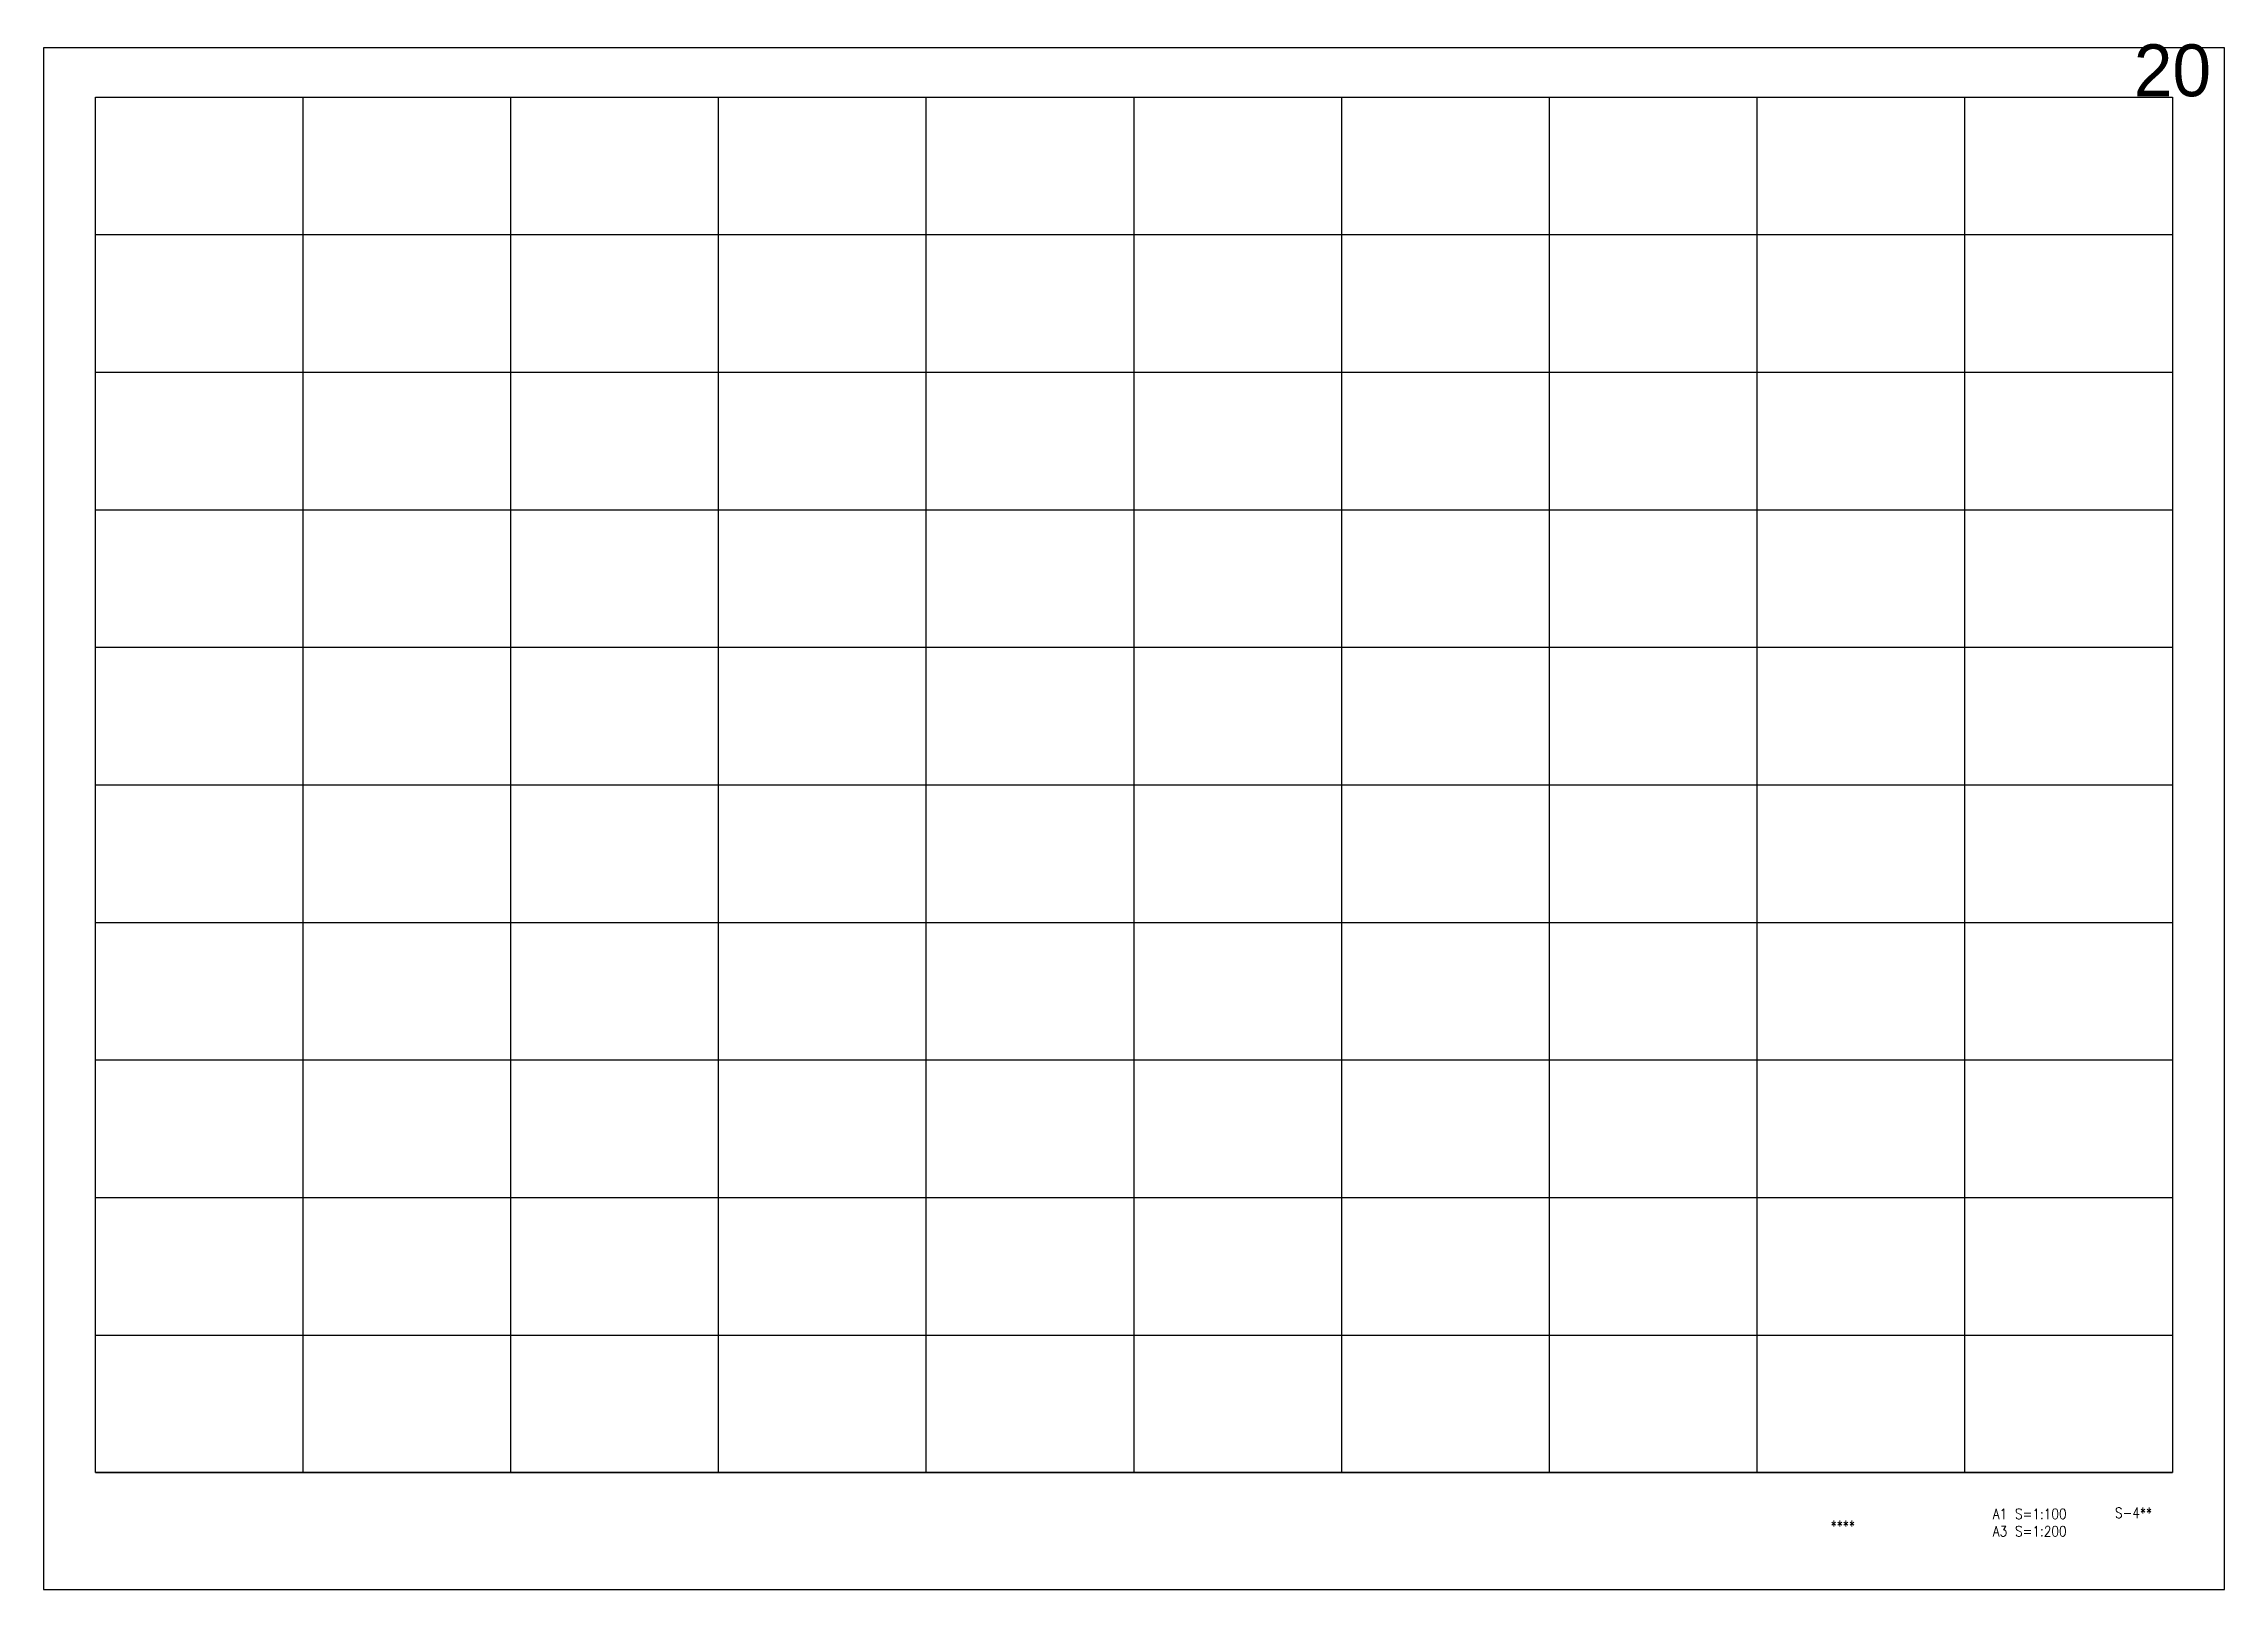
# Model space of a CAD drawing. Extents: x -89331 to 810000, y -1678500 to 210463.
# Drawn here: x 300000 to 510000, y -1678500 to -1529605 of the extents above; entities that cross this region are included whole.
import ezdxf

# ---------------------------------------------------------------- set-up
doc = ezdxf.new("R2010")
doc.units = 0
doc.header["$MEASUREMENT"] = 0
doc.layers.add('99_レイアウト枠', color=251, linetype='CONTINUOUS', plot=False)
doc.layers.add('99_頁番号', color=6, linetype='CONTINUOUS')
doc.styles.add('DRACAD', font='txt', dxfattribs={"width": 0.85, "bigfont": 'extfont2'})
doc.styles.get("Standard").update_dxf_attribs({"font": 'Osaka.ttc'})

msp = doc.modelspace()

# ---------------------------------------------------------------- texts
at = {"layer": '99_レイアウト枠', "insert": (505000, -1534750), "char_height": 5000, "attachment_point": 8}
msp.add_mtext('20', dxfattribs=at)
at = {"layer": '99_頁番号', "char_height": 1000, "attachment_point": 5, "style": 'DRACAD'}
for s, insert in [('A1 S=1:100^JA3 S=1:200', (491250, -1672062.5)), ('S-4**', (501250, -1671125)), ('  ****  ', (472500, -1672375))]:
    msp.add_mtext(s, dxfattribs=dict(at, insert=insert))

# ---------------------------------------------------------------- linework, layer by layer
at = {"layer": '99_レイアウト枠'}
for p, q in [((305000, -1667250), (305000, -1534750)), ((325000, -1667250), (325000, -1534750)), ((345000, -1667250), (345000, -1534750)), ((365000, -1667250), (365000, -1534750)), ((385000, -1667250), (385000, -1534750)), ((405000, -1667250), (405000, -1534750)), ((425000, -1667250), (425000, -1534750)), ((445000, -1667250), (445000, -1534750)), ((465000, -1667250), (465000, -1534750)), ((485000, -1667250), (485000, -1534750)), ((305000, -1548000), (505000, -1548000)), ((305000, -1561250), (505000, -1561250)), ((305000, -1574500), (505000, -1574500)), ((305000, -1587750), (505000, -1587750)), ((305000, -1601000), (505000, -1601000)), ((305000, -1614250), (505000, -1614250)), ((305000, -1627500), (505000, -1627500)), ((305000, -1640750), (505000, -1640750)), ((305000, -1654000), (505000, -1654000)), ((305000, -1667250), (505000, -1667250))]:
    msp.add_line(p, q, dxfattribs=at)
for points in [[(300000, -1678500), (510000, -1678500), (510000, -1530000), (300000, -1530000)], [(305000, -1534750), (505000, -1534750), (505000, -1667250), (305000, -1667250)]]:
    msp.add_lwpolyline(points, close=True, dxfattribs=at)

msp.set_redraw_order([(e.dxf.handle, doc.entitydb.next_handle()) for e in msp.query("TEXT MTEXT ATTDEF DIMENSION ARC_DIMENSION")])  # texts and dimensions are drawn at this point

doc.saveas('drawing.dxf')
